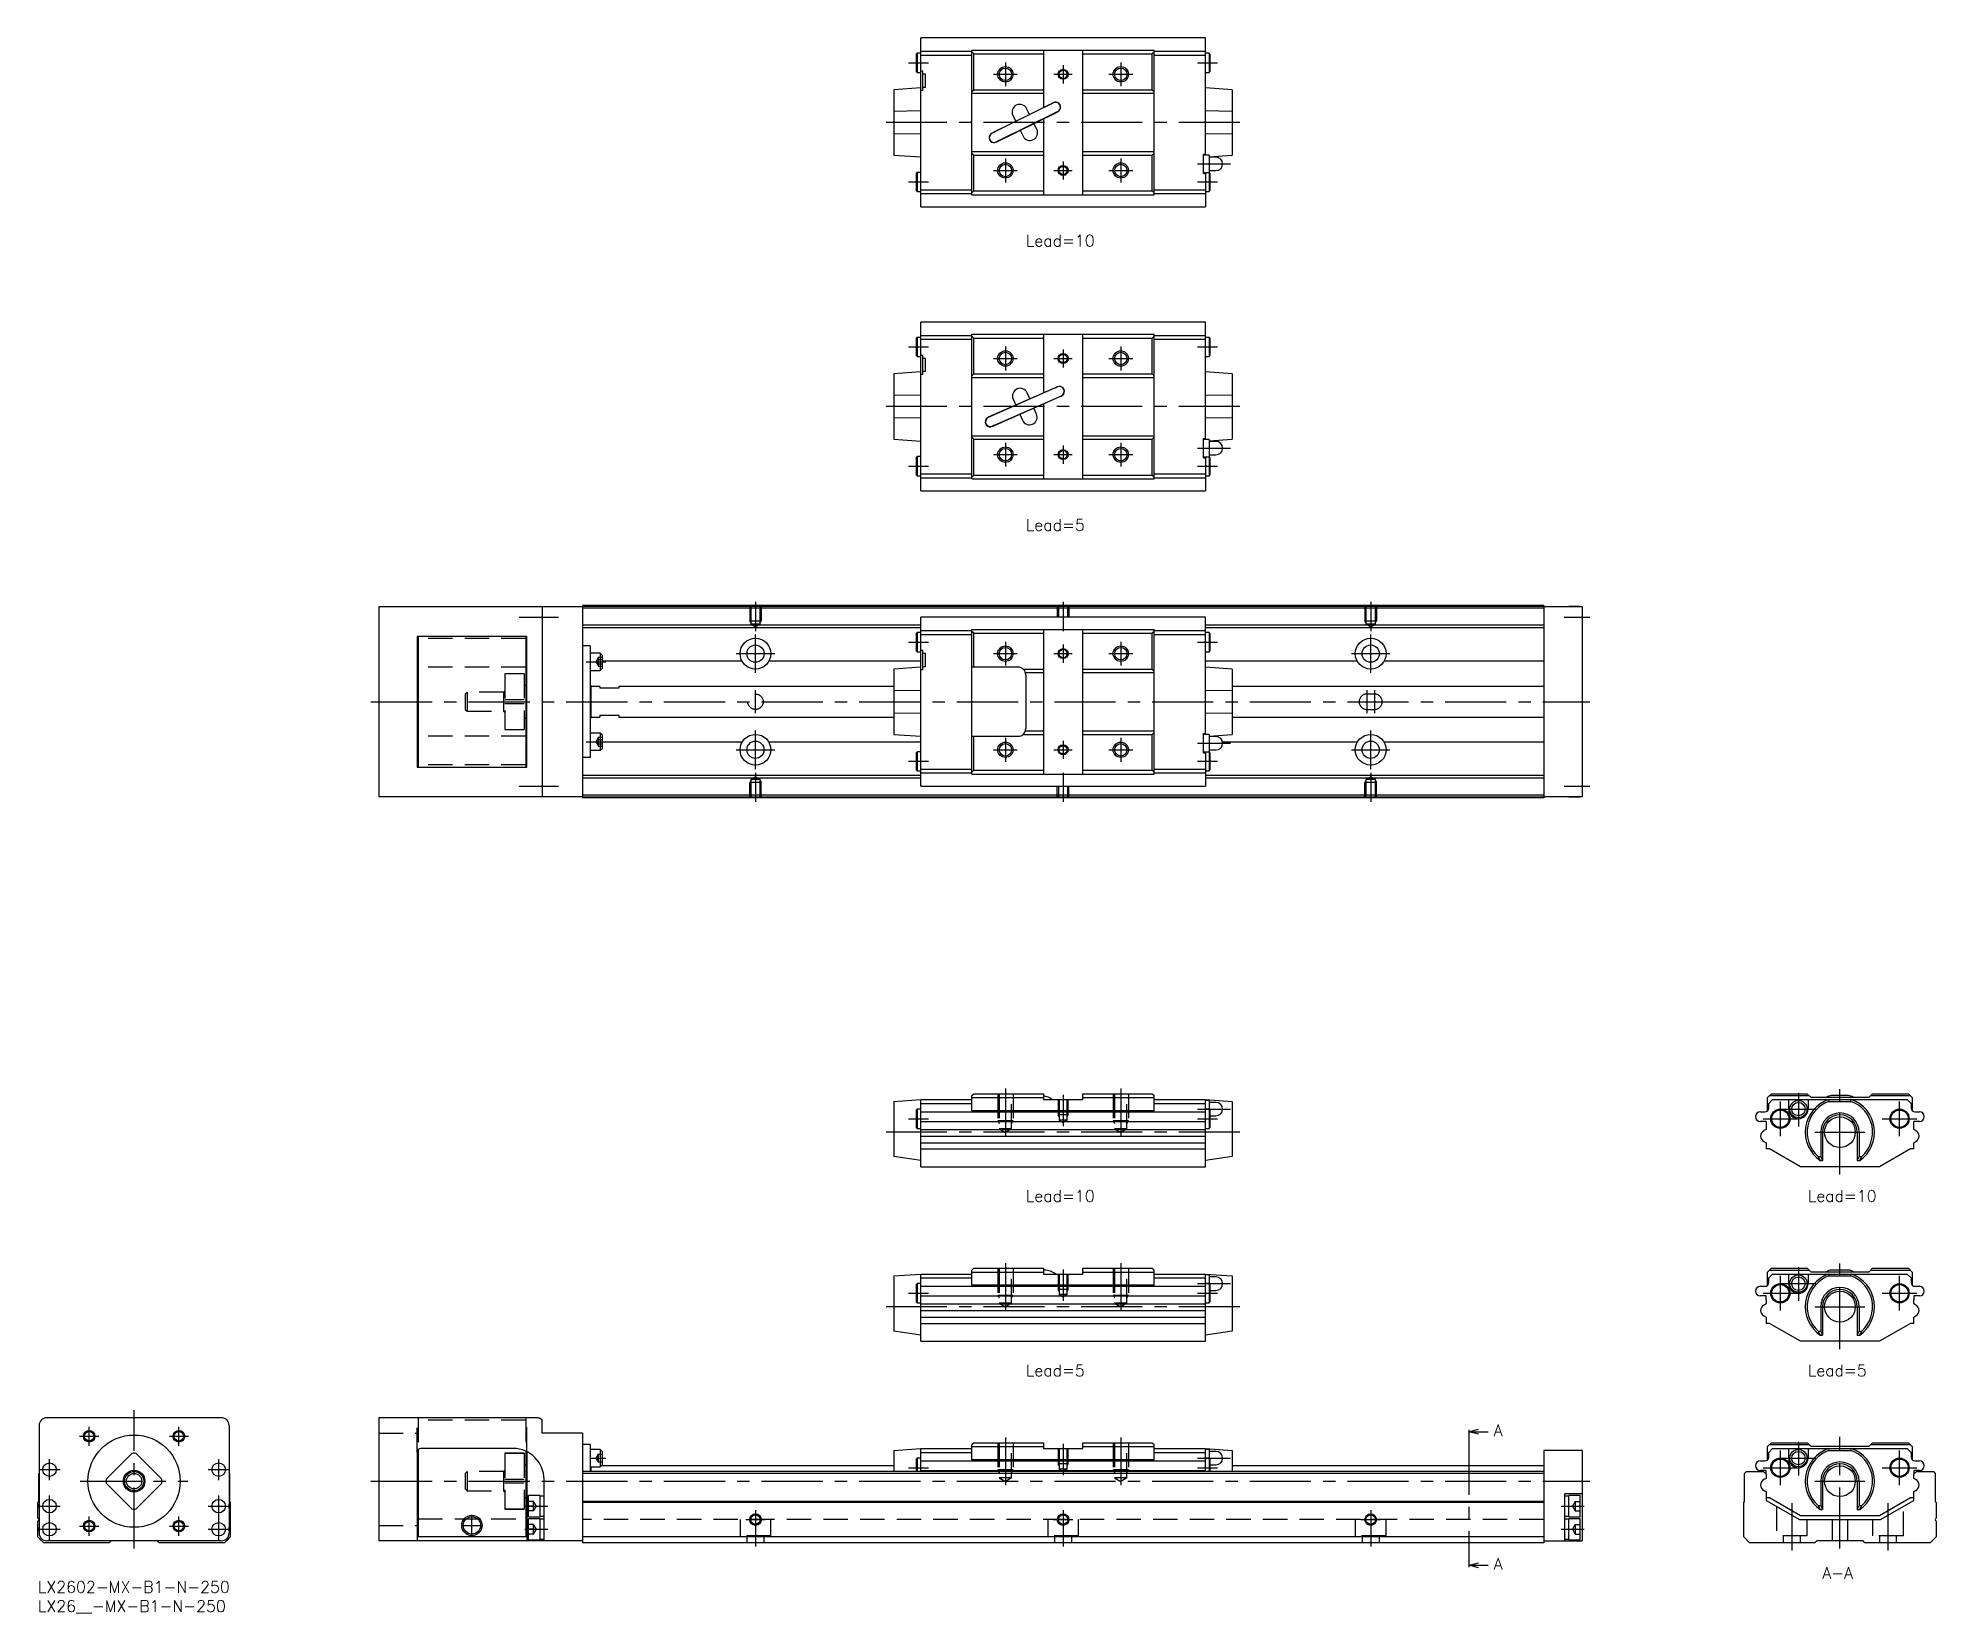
# Model space of a CAD drawing. Extents: x 0 to 494, y -8 to 401.
import ezdxf

# ---------------------------------------------------------------- set-up
doc = ezdxf.new("R2010")
doc.units = 0
doc.header["$LTSCALE"] = 0.5
doc.linetypes.add('CENTER', pattern=[50.8, 31.75, -6.35, 6.35, -6.35])
doc.linetypes.add('DASHED', pattern=[19.05, 12.7, -6.35])
for name, color, linetype in [('MSM_CENTER', 1, 'CENTER'), ('MSM_CONTINUOUS', 7, 'CONTINUOUS'), ('MSM_DASHED', 4, 'DASHED'), ('MSM_NARROW', 5, 'CONTINUOUS'), ('MSM_PART_NUMBER', 7, 'CONTINUOUS')]:
    doc.layers.add(name, color=color, linetype=linetype)
doc.styles.get("Standard").update_dxf_attribs({"font": 'txt.shx', "height": 1, "bigfont": 'bigfont.shx'})

msp = doc.modelspace()

# ---------------------------------------------------------------- texts
at = {"layer": 'MSM_PART_NUMBER'}
for s, p in [('Lead=10', (256.95, 347.06)), ('Lead=5', (256.95, 273.16)), ('Lead=10', (256.95, 98.67)), ('Lead=10', (460.31, 98.67)), ('Lead=5', (256.95, 53.29)), ('Lead=5', (460.31, 53.29)), ('A', (378.58, 37.73)), ('A', (378.58, 3)), ('A-A', (464.09, 0.62))]:
    msp.add_text(s, height=3, dxfattribs=at).set_placement(p)

# ---------------------------------------------------------------- blocks, each defined once
blk = doc.blocks.new('*U2')
at = {"layer": 'MSM_PART_NUMBER'}
blk.add_text('LX2602-MX-B1-N-250', height=3, dxfattribs=at).set_placement((0, -3))
blk = doc.blocks.new('*U3')
at = {"layer": 'MSM_PART_NUMBER'}
blk.add_text('LX26__-MX-B1-N-250', height=3, dxfattribs=at).set_placement((0, -8))

# ---------------------------------------------------------------- linework, layer by layer
at = {"layer": 'MSM_CENTER'}
for p, q in [((251.61, 394.94), (251.61, 388.74)), ((281.61, 394.94), (281.61, 388.74)), ((226.41, 394.84), (231.61, 394.84)), ((248.51, 391.84), (254.71, 391.84)), ((264.24, 391.84), (268.97, 391.84)), ((266.61, 394.2), (266.61, 389.47)), ((278.51, 391.84), (284.71, 391.84)), ((301.61, 394.84), (306.81, 394.84)), ((312.61, 379.34), (220.61, 379.34)), ((248.51, 366.84), (254.71, 366.84)), ((251.61, 369.94), (251.61, 363.74)), ((264.24, 366.84), (268.97, 366.84)), ((266.61, 369.2), (266.61, 364.47)), ((278.51, 366.84), (284.71, 366.84)), ((281.61, 369.94), (281.61, 363.74)), ((301.61, 368.54), (310.11, 368.54)), ((226.41, 363.84), (231.61, 363.84)), ((301.61, 363.84), (306.81, 363.84)), ((226.41, 320.94), (231.61, 320.94)), ((251.61, 321.04), (251.61, 314.84)), ((281.61, 321.04), (281.61, 314.84)), ((301.61, 320.94), (306.81, 320.94)), ((248.51, 317.94), (254.71, 317.94)), ((264.24, 317.94), (268.97, 317.94)), ((266.61, 320.3), (266.61, 315.57)), ((278.51, 317.94), (284.71, 317.94)), ((312.61, 305.44), (220.61, 305.44)), ((248.51, 292.94), (254.71, 292.94)), ((251.61, 296.04), (251.61, 289.84)), ((264.24, 292.94), (268.97, 292.94)), ((266.61, 295.3), (266.61, 290.57)), ((278.51, 292.94), (284.71, 292.94)), ((281.61, 296.04), (281.61, 289.84)), ((301.61, 294.64), (310.11, 294.64)), ((226.41, 289.94), (231.61, 289.94)), ((301.61, 289.94), (306.81, 289.94)), ((186.61, 254.69), (186.61, 247.06)), ((266.61, 254.69), (266.61, 247.06)), ((346.61, 254.69), (346.61, 247.06)), ((125.11, 250.69), (135.41, 250.69)), ((396.91, 250.69), (403.61, 250.69)), ((186.61, 236.19), (186.61, 246.19)), ((226.41, 244.19), (231.61, 244.19)), ((251.61, 244.29), (251.61, 238.09)), ((266.61, 243.55), (266.61, 238.82)), ((281.61, 244.29), (281.61, 238.09)), ((301.61, 244.19), (306.81, 244.19)), ((346.61, 236.19), (346.61, 246.19)), ((142.61, 239.08), (147.71, 239.08)), ((181.61, 241.19), (191.61, 241.19)), ((248.51, 241.19), (254.71, 241.19)), ((264.24, 241.19), (268.97, 241.19)), ((278.51, 241.19), (284.71, 241.19)), ((341.61, 241.19), (351.61, 241.19)), ((86.61, 228.69), (403.61, 228.69)), ((186.61, 225.69), (186.61, 231.69)), ((345.61, 231.69), (345.61, 225.69)), ((347.61, 231.69), (347.61, 225.69)), ((142.61, 218.3), (147.71, 218.3)), ((186.61, 211.19), (186.61, 221.19)), ((251.61, 219.29), (251.61, 213.09)), ((266.61, 218.55), (266.61, 213.82)), ((281.61, 219.29), (281.61, 213.09)), ((301.61, 217.89), (310.11, 217.89)), ((346.61, 211.19), (346.61, 221.19)), ((181.61, 216.19), (191.61, 216.19)), ((226.41, 213.19), (231.61, 213.19)), ((248.51, 216.19), (254.71, 216.19)), ((264.24, 216.19), (268.97, 216.19)), ((278.51, 216.19), (284.71, 216.19)), ((301.61, 213.19), (306.81, 213.19)), ((341.61, 216.19), (351.61, 216.19)), ((186.61, 210.2), (186.61, 202.69)), ((266.61, 210.2), (266.61, 202.69)), ((346.61, 210.2), (346.61, 202.69)), ((125.11, 206.69), (135.41, 206.69)), ((396.91, 206.69), (403.61, 206.69)), ((251.61, 128.1), (251.61, 115.71)), ((266.61, 126.45), (266.61, 118.29)), ((281.61, 128.1), (281.61, 115.71)), ((453.15, 115.75), (453.15, 124.75)), ((457.85, 127), (457.85, 118.25)), ((468.65, 105.75), (468.65, 128.05)), ((484.15, 115.75), (484.15, 124.75)), ((226.41, 120.25), (231.61, 120.25)), ((301.61, 122.75), (310.11, 122.75)), ((301.61, 120.25), (306.81, 120.25)), ((448.65, 120.25), (457.65, 120.25)), ((453.35, 122.75), (462.35, 122.75)), ((479.65, 120.25), (488.65, 120.25)), ((312.61, 116.75), (220.61, 116.75)), ((462.15, 116.75), (475.15, 116.75)), ((251.61, 82.72), (251.61, 70.34)), ((266.61, 81.07), (266.61, 72.91)), ((281.61, 82.72), (281.61, 70.34)), ((453.15, 70.37), (453.15, 79.37)), ((457.85, 81.62), (457.85, 72.87)), ((468.65, 60.37), (468.65, 82.67)), ((484.15, 70.37), (484.15, 79.37)), ((226.41, 74.87), (231.61, 74.87)), ((301.61, 77.37), (310.11, 77.37)), ((301.61, 74.87), (306.81, 74.87)), ((448.65, 74.87), (457.65, 74.87)), ((453.35, 77.37), (462.35, 77.37)), ((479.65, 74.87), (488.65, 74.87)), ((312.61, 71.37), (220.61, 71.37)), ((462.15, 71.37), (475.15, 71.37)), ((25, 8.5), (25, 44.5)), ((13.33, 35.17), (13.33, 40.17)), ((36.67, 35.17), (36.67, 40.17)), ((10.83, 37.67), (15.83, 37.67)), ((34.17, 37.67), (39.17, 37.67)), ((251.61, 37.35), (251.61, 24.96)), ((266.61, 35.7), (266.61, 27.54)), ((281.61, 37.35), (281.61, 24.96)), ((372.17, 38.36), (372.17, 4.63)), ((457.85, 36.25), (457.85, 27.5)), ((468.65, 8.5), (468.65, 37.5)), ((3, 26.25), (3, 31.75)), ((47, 26.25), (47, 31.75)), ((143.61, 32), (147.71, 32)), ((301.61, 32), (310.11, 32)), ((453.15, 25), (453.15, 34)), ((453.35, 32), (462.35, 32)), ((484.15, 25), (484.15, 34)), ((0.25, 29), (5.75, 29)), ((11, 26), (39, 26)), ((44.25, 29), (49.75, 29)), ((86.61, 26), (403.61, 26)), ((226.41, 29.5), (231.61, 29.5)), ((301.61, 29.5), (306.81, 29.5)), ((448.65, 29.5), (457.65, 29.5)), ((462.15, 26), (475.15, 26)), ((479.65, 29.5), (488.65, 29.5)), ((3, 10.75), (3, 22.25)), ((47, 10.75), (47, 22.25)), ((456.15, 20.29), (456.15, 8)), ((481.15, 20.29), (481.15, 8)), ((0.25, 19.5), (5.75, 19.5)), ((13.33, 11.83), (13.33, 16.83)), ((36.67, 11.83), (36.67, 16.83)), ((44.25, 19.5), (49.75, 19.5)), ((112.86, 11.72), (112.86, 17.28)), ((126.61, 19.5), (132.61, 19.5)), ((184.07, 16), (189.14, 16)), ((186.61, 18.5), (186.61, 9)), ((264.07, 16), (269.14, 16)), ((266.61, 18.5), (266.61, 9)), ((344.03, 16), (349.18, 16)), ((346.61, 18.5), (346.61, 9)), ((396.11, 19.5), (402.11, 19.5)), ((0.25, 13.5), (5.75, 13.5)), ((10.83, 14.33), (15.83, 14.33)), ((34.17, 14.33), (39.17, 14.33)), ((44.25, 13.5), (49.75, 13.5)), ((110.07, 14.5), (115.64, 14.5)), ((126.61, 13.5), (132.61, 13.5)), ((396.11, 13.5), (402.11, 13.5))]:
    msp.add_line(p, q, dxfattribs=at)
at = {"layer": 'MSM_CONTINUOUS'}
for p, q in [((303.61, 401.29), (229.61, 401.29)), ((229.61, 357.39), (229.61, 401.29)), ((303.61, 370.79), (303.61, 401.29)), ((228.66, 397.34), (228.41, 397.09)), ((228.41, 397.09), (228.41, 392.59)), ((229.61, 397.34), (228.66, 397.34)), ((228.66, 397.34), (228.66, 392.34)), ((229.61, 397.84), (242.91, 397.84)), ((229.61, 396.84), (242.91, 396.84)), ((242.91, 360.54), (242.91, 398.14)), ((242.91, 398.14), (290.31, 398.14)), ((243.41, 397.14), (242.91, 397.64)), ((243.41, 387.84), (243.41, 397.14)), ((243.41, 397.14), (261.51, 397.14)), ((261.51, 398.14), (261.51, 383.18)), ((271.71, 360.54), (271.71, 398.14)), ((271.71, 397.14), (289.81, 397.14)), ((290.31, 397.64), (289.81, 397.14)), ((289.81, 387.84), (289.81, 397.14)), ((290.31, 360.54), (290.31, 398.14)), ((290.31, 397.84), (303.61, 397.84)), ((290.31, 396.84), (303.61, 396.84)), ((304.56, 397.34), (303.61, 397.34)), ((304.56, 397.34), (304.56, 392.34)), ((304.81, 397.09), (304.56, 397.34)), ((304.81, 397.09), (304.81, 392.59)), ((228.41, 392.59), (228.66, 392.34)), ((228.66, 392.34), (229.61, 392.34)), ((230.11, 392.64), (229.61, 392.64)), ((230.11, 387.64), (230.11, 392.64)), ((230.81, 391.84), (230.11, 391.84)), ((230.81, 388.44), (230.81, 391.84)), ((303.61, 392.34), (304.56, 392.34)), ((304.56, 392.34), (304.81, 392.59)), ((229.61, 388.34), (222.61, 387.84)), ((222.61, 387.84), (222.61, 370.84)), ((230.11, 387.64), (229.61, 387.64)), ((230.81, 388.44), (230.11, 388.44)), ((242.91, 387.34), (243.41, 387.84)), ((242.91, 386.94), (261.51, 386.94)), ((243.41, 387.84), (261.51, 387.84)), ((271.71, 387.84), (289.81, 387.84)), ((271.71, 386.94), (290.31, 386.94)), ((289.81, 387.84), (290.31, 387.34)), ((310.61, 387.84), (303.61, 388.34)), ((310.61, 387.84), (310.61, 370.84)), ((229.61, 382.3), (222.61, 382.21)), ((264.08, 384.46), (248.08, 376.56)), ((263.37, 384.05), (248.84, 376.87)), ((249.23, 374.22), (265.23, 382.12)), ((249.94, 374.63), (264.48, 381.81)), ((253.53, 381.14), (254.29, 379.62)), ((257.87, 381.39), (257.12, 382.92)), ((261.51, 380.28), (261.51, 360.54)), ((263.37, 384.05), (263.7, 384.18)), ((264.1, 384.41), (263.79, 384.26)), ((264.78, 382), (264.48, 381.81)), ((264.89, 382.01), (265.21, 382.17)), ((310.61, 382.21), (303.61, 382.3)), ((222.61, 376.47), (229.61, 376.38)), ((248.42, 376.67), (248.1, 376.51)), ((248.53, 376.68), (248.84, 376.87)), ((255.44, 377.29), (256.19, 375.76)), ((259.78, 377.54), (259.02, 379.06)), ((303.61, 376.38), (310.61, 376.47)), ((222.61, 370.84), (229.61, 370.34)), ((242.91, 371.74), (261.51, 371.74)), ((243.41, 370.84), (242.91, 371.34)), ((243.41, 370.84), (261.51, 370.84)), ((243.41, 361.54), (243.41, 370.84)), ((249.21, 374.27), (249.52, 374.42)), ((249.61, 374.5), (249.94, 374.63)), ((271.71, 371.74), (290.31, 371.74)), ((271.71, 370.84), (289.81, 370.84)), ((290.31, 371.34), (289.81, 370.84)), ((289.81, 361.54), (289.81, 370.84)), ((303.11, 371.04), (303.61, 371.04)), ((303.11, 366.04), (303.11, 371.04)), ((304.61, 370.79), (303.11, 370.79)), ((304.61, 370.41), (310.61, 370.84)), ((304.61, 370.79), (304.61, 366.29)), ((306.36, 370.29), (304.61, 370.29)), ((228.66, 366.34), (228.41, 366.09)), ((228.41, 366.09), (228.41, 361.59)), ((228.66, 366.34), (228.66, 361.34)), ((229.61, 366.34), (228.66, 366.34)), ((303.11, 366.29), (304.61, 366.29)), ((303.11, 366.04), (303.61, 366.04)), ((303.61, 366.29), (303.61, 357.39)), ((304.56, 366.29), (304.56, 361.34)), ((304.61, 366.79), (306.36, 366.79)), ((304.81, 366.09), (304.61, 366.29)), ((304.81, 366.09), (304.81, 361.59)), ((228.41, 361.59), (228.66, 361.34)), ((228.66, 361.34), (229.61, 361.34)), ((229.61, 361.84), (242.91, 361.84)), ((229.61, 360.84), (242.91, 360.84)), ((242.91, 361.04), (243.41, 361.54)), ((242.91, 360.54), (290.31, 360.54)), ((243.41, 361.54), (261.51, 361.54)), ((271.71, 361.54), (289.81, 361.54)), ((289.81, 361.54), (290.31, 361.04)), ((290.31, 361.84), (303.61, 361.84)), ((290.31, 360.84), (303.61, 360.84)), ((303.61, 361.34), (304.56, 361.34)), ((304.56, 361.34), (304.81, 361.59)), ((229.61, 357.39), (303.61, 357.39)), ((303.61, 327.39), (229.61, 327.39)), ((229.61, 283.49), (229.61, 327.39)), ((303.61, 296.89), (303.61, 327.39)), ((228.66, 323.44), (228.41, 323.19)), ((228.41, 323.19), (228.41, 318.69)), ((229.61, 323.44), (228.66, 323.44)), ((228.66, 323.44), (228.66, 318.44)), ((229.61, 323.94), (242.91, 323.94)), ((229.61, 322.94), (242.91, 322.94)), ((242.91, 286.64), (242.91, 324.24)), ((242.91, 324.24), (290.31, 324.24)), ((243.41, 323.24), (242.91, 323.74)), ((243.41, 313.94), (243.41, 323.24)), ((243.41, 323.24), (261.51, 323.24)), ((261.51, 324.24), (261.51, 308.99)), ((271.71, 286.64), (271.71, 324.24)), ((271.71, 323.24), (289.81, 323.24)), ((290.31, 323.74), (289.81, 323.24)), ((289.81, 313.94), (289.81, 323.24)), ((290.31, 286.64), (290.31, 324.24)), ((290.31, 323.94), (303.61, 323.94)), ((290.31, 322.94), (303.61, 322.94)), ((304.56, 323.44), (303.61, 323.44)), ((304.56, 323.44), (304.56, 318.44)), ((304.81, 323.19), (304.56, 323.44)), ((304.81, 323.19), (304.81, 318.69)), ((228.41, 318.69), (228.66, 318.44)), ((228.66, 318.44), (229.61, 318.44)), ((230.11, 318.74), (229.61, 318.74)), ((230.11, 313.74), (230.11, 318.74)), ((230.81, 317.94), (230.11, 317.94)), ((230.81, 314.54), (230.81, 317.94)), ((303.61, 318.44), (304.56, 318.44)), ((304.56, 318.44), (304.81, 318.69)), ((229.61, 314.44), (222.61, 313.94)), ((222.61, 313.94), (222.61, 296.94)), ((230.11, 313.74), (229.61, 313.74)), ((230.81, 314.54), (230.11, 314.54)), ((242.91, 313.44), (243.41, 313.94)), ((242.91, 313.04), (261.51, 313.04)), ((243.41, 313.94), (261.51, 313.94)), ((271.71, 313.94), (289.81, 313.94)), ((271.71, 313.04), (290.31, 313.04)), ((289.81, 313.94), (290.31, 313.44)), ((310.61, 313.94), (303.61, 314.44)), ((310.61, 313.94), (310.61, 296.94)), ((229.61, 308.4), (222.61, 308.31)), ((265.13, 310.58), (247.13, 302.68)), ((264.4, 310.21), (247.9, 302.96)), ((248.18, 300.3), (266.18, 308.2)), ((248.91, 300.67), (265.41, 307.92)), ((253.62, 307.38), (254.3, 305.83)), ((257.96, 307.43), (257.28, 308.99)), ((261.51, 306.15), (261.51, 286.64)), ((265.15, 310.53), (264.83, 310.39)), ((265.83, 308.1), (266.16, 308.25)), ((310.61, 308.31), (303.61, 308.4)), ((222.61, 302.57), (229.61, 302.48)), ((247.48, 302.78), (247.15, 302.63)), ((255.35, 303.45), (256.03, 301.89)), ((259.69, 303.5), (259.01, 305.05)), ((303.61, 302.48), (310.61, 302.57)), ((222.61, 296.94), (229.61, 296.44)), ((242.91, 297.84), (261.51, 297.84)), ((243.41, 296.94), (242.91, 297.44)), ((243.41, 296.94), (261.51, 296.94)), ((243.41, 287.64), (243.41, 296.94)), ((248.16, 300.35), (248.48, 300.49)), ((271.71, 297.84), (290.31, 297.84)), ((271.71, 296.94), (289.81, 296.94)), ((290.31, 297.44), (289.81, 296.94)), ((289.81, 287.64), (289.81, 296.94)), ((303.11, 297.14), (303.61, 297.14)), ((303.11, 292.14), (303.11, 297.14)), ((304.61, 296.89), (303.11, 296.89)), ((304.61, 296.51), (310.61, 296.94)), ((304.61, 296.89), (304.61, 292.39)), ((306.36, 296.39), (304.61, 296.39)), ((228.66, 292.44), (228.41, 292.19)), ((228.41, 292.19), (228.41, 287.69)), ((228.66, 292.44), (228.66, 287.44)), ((229.61, 292.44), (228.66, 292.44)), ((303.11, 292.39), (304.61, 292.39)), ((303.11, 292.14), (303.61, 292.14)), ((303.61, 292.39), (303.61, 283.49)), ((304.56, 292.39), (304.56, 287.44)), ((304.61, 292.89), (306.36, 292.89)), ((304.81, 292.19), (304.61, 292.39)), ((304.81, 292.19), (304.81, 287.69)), ((228.41, 287.69), (228.66, 287.44)), ((228.66, 287.44), (229.61, 287.44)), ((229.61, 287.94), (242.91, 287.94)), ((229.61, 286.94), (242.91, 286.94)), ((242.91, 287.14), (243.41, 287.64)), ((242.91, 286.64), (290.31, 286.64)), ((243.41, 287.64), (261.51, 287.64)), ((271.71, 287.64), (289.81, 287.64)), ((289.81, 287.64), (290.31, 287.14)), ((290.31, 287.94), (303.61, 287.94)), ((290.31, 286.94), (303.61, 286.94)), ((303.61, 287.44), (304.56, 287.44)), ((304.56, 287.44), (304.81, 287.69)), ((229.61, 283.49), (303.61, 283.49)), ((88.61, 253.39), (88.61, 203.99)), ((141.61, 253.39), (88.61, 253.39)), ((131.11, 253.39), (131.11, 203.99)), ((391.61, 253.69), (141.61, 253.69)), ((141.61, 253.69), (141.61, 203.69)), ((391.61, 253.49), (141.61, 253.49)), ((391.61, 252.99), (141.61, 252.99)), ((391.61, 253.69), (391.61, 203.69)), ((401.61, 253.39), (391.61, 253.39)), ((398.11, 253.39), (398.11, 253.44)), ((401.11, 253.44), (398.11, 253.44)), ((401.11, 253.39), (401.11, 253.44)), ((401.61, 253.39), (401.61, 203.99)), ((229.61, 248.59), (141.61, 248.59)), ((229.61, 247.89), (141.61, 247.89)), ((303.61, 250.64), (229.61, 250.64)), ((229.61, 206.74), (229.61, 250.64)), ((229.61, 247.19), (242.91, 247.19)), ((242.91, 247.49), (290.31, 247.49)), ((242.91, 209.89), (242.91, 247.49)), ((243.41, 246.49), (242.91, 246.99)), ((261.51, 247.49), (261.51, 209.89)), ((271.71, 209.89), (271.71, 247.49)), ((290.31, 246.99), (289.81, 246.49)), ((290.31, 209.89), (290.31, 247.49)), ((290.31, 247.19), (303.61, 247.19)), ((303.61, 220.14), (303.61, 250.64)), ((391.61, 248.59), (303.61, 248.59)), ((391.61, 247.89), (303.61, 247.89)), ((98.61, 245.69), (98.61, 211.69)), ((127.11, 245.69), (98.61, 245.69)), ((98.61, 245.09), (98.86, 245.09)), ((98.86, 245.69), (98.86, 211.69)), ((126.86, 245.69), (126.86, 211.69)), ((126.86, 245.09), (127.11, 245.09)), ((127.11, 211.69), (127.11, 245.69)), ((143.61, 243.19), (141.61, 243.19)), ((143.61, 243.19), (143.61, 214.19)), ((228.66, 246.69), (228.41, 246.44)), ((228.41, 246.44), (228.41, 241.94)), ((228.41, 241.94), (228.66, 241.69)), ((229.61, 246.69), (228.66, 246.69)), ((228.66, 246.69), (228.66, 241.69)), ((229.61, 246.19), (242.91, 246.19)), ((230.11, 241.99), (229.61, 241.99)), ((230.11, 236.99), (230.11, 241.99)), ((243.41, 246.49), (261.51, 246.49)), ((243.41, 237.69), (243.41, 246.49)), ((271.71, 246.49), (289.81, 246.49)), ((289.81, 237.19), (289.81, 246.49)), ((290.31, 246.19), (303.61, 246.19)), ((304.56, 246.69), (303.61, 246.69)), ((304.56, 246.69), (304.56, 241.69)), ((304.81, 246.44), (304.56, 246.69)), ((304.56, 241.69), (304.81, 241.94)), ((304.81, 246.44), (304.81, 241.94)), ((98.86, 237.69), (98.61, 237.69)), ((127.11, 237.69), (126.86, 237.69)), ((146.21, 241.33), (143.61, 241.33)), ((146.21, 241.33), (146.21, 236.83)), ((146.71, 240.83), (146.21, 241.33)), ((146.21, 236.83), (146.71, 237.33)), ((146.71, 240.83), (146.71, 237.33)), ((183.12, 239.23), (146.71, 239.23)), ((229.61, 239.23), (190.09, 239.23)), ((229.61, 237.69), (222.61, 237.19)), ((222.61, 237.19), (222.61, 220.19)), ((228.66, 241.69), (229.61, 241.69)), ((230.11, 236.99), (229.61, 236.99)), ((230.81, 241.19), (230.11, 241.19)), ((230.81, 237.79), (230.11, 237.79)), ((230.81, 237.79), (230.81, 241.19)), ((254.91, 237.69), (242.91, 237.69)), ((256.23, 237.19), (261.51, 237.19)), ((271.71, 237.19), (289.81, 237.19)), ((289.81, 237.19), (290.31, 236.69)), ((303.61, 241.69), (304.56, 241.69)), ((343.12, 239.23), (303.61, 239.23)), ((310.61, 237.19), (303.61, 237.69)), ((310.61, 237.19), (310.61, 220.19)), ((391.61, 239.23), (350.09, 239.23)), ((127.11, 232.94), (126.86, 232.94)), ((143.61, 236.83), (146.21, 236.83)), ((143.81, 232.94), (143.61, 232.94)), ((143.81, 232.94), (143.81, 224.44)), ((146.11, 232.69), (143.81, 232.69)), ((146.11, 232.69), (146.11, 232.19)), ((151.11, 232.19), (146.11, 232.19)), ((151.11, 232.69), (151.11, 232.19)), ((222.61, 232.69), (151.11, 232.69)), ((256.81, 236.29), (261.51, 236.29)), ((256.91, 235.69), (256.91, 221.69)), ((271.71, 236.29), (290.31, 236.29)), ((391.61, 232.69), (310.61, 232.69)), ((229.61, 231.65), (222.61, 231.56)), ((310.61, 231.56), (303.61, 231.65)), ((126.86, 224.44), (127.11, 224.44)), ((143.61, 224.44), (143.81, 224.44)), ((143.81, 224.69), (146.11, 224.69)), ((146.11, 225.19), (151.11, 225.19)), ((146.11, 225.19), (146.11, 224.69)), ((151.11, 225.19), (151.11, 224.69)), ((151.11, 224.69), (222.61, 224.69)), ((222.61, 225.82), (229.61, 225.73)), ((303.61, 225.73), (310.61, 225.82)), ((310.61, 224.69), (391.61, 224.69)), ((98.86, 219.69), (98.61, 219.69)), ((127.11, 219.69), (126.86, 219.69)), ((146.21, 220.55), (143.61, 220.55)), ((146.21, 220.55), (146.21, 216.05)), ((146.71, 220.05), (146.21, 220.55)), ((146.71, 220.05), (146.71, 216.55)), ((183.12, 218.15), (146.71, 218.15)), ((229.61, 218.15), (190.09, 218.15)), ((222.61, 220.19), (229.61, 219.69)), ((242.91, 219.69), (254.91, 219.69)), ((243.41, 210.89), (243.41, 219.69)), ((256.23, 220.19), (261.51, 220.19)), ((256.81, 221.09), (261.51, 221.09)), ((271.71, 221.09), (290.31, 221.09)), ((271.71, 220.19), (289.81, 220.19)), ((290.31, 220.69), (289.81, 220.19)), ((289.81, 210.89), (289.81, 220.19)), ((303.11, 220.39), (303.61, 220.39)), ((303.11, 215.39), (303.11, 220.39)), ((304.61, 220.14), (303.11, 220.14)), ((304.61, 219.76), (310.61, 220.19)), ((304.61, 220.14), (304.61, 215.64)), ((306.36, 219.64), (304.61, 219.64)), ((343.12, 218.15), (308.09, 218.15)), ((391.61, 218.15), (350.09, 218.15)), ((98.61, 212.29), (98.86, 212.29)), ((126.86, 212.29), (127.11, 212.29)), ((143.61, 214.19), (141.61, 214.19)), ((143.61, 216.05), (146.21, 216.05)), ((146.21, 216.05), (146.71, 216.55)), ((228.66, 215.69), (228.41, 215.44)), ((228.41, 215.44), (228.41, 210.94)), ((228.66, 215.69), (228.66, 210.69)), ((229.61, 215.69), (228.66, 215.69)), ((303.11, 215.64), (304.61, 215.64)), ((303.11, 215.39), (303.61, 215.39)), ((303.61, 215.64), (303.61, 206.74)), ((304.56, 215.64), (304.56, 210.69)), ((304.61, 216.14), (306.36, 216.14)), ((304.81, 215.44), (304.61, 215.64)), ((304.81, 215.44), (304.81, 210.94)), ((98.61, 211.69), (127.11, 211.69)), ((229.61, 209.49), (141.61, 209.49)), ((229.61, 208.79), (141.61, 208.79)), ((228.41, 210.94), (228.66, 210.69)), ((228.66, 210.69), (229.61, 210.69)), ((229.61, 211.19), (242.91, 211.19)), ((229.61, 210.19), (242.91, 210.19)), ((242.91, 210.39), (243.41, 210.89)), ((242.91, 209.89), (290.31, 209.89)), ((243.41, 210.89), (261.51, 210.89)), ((271.71, 210.89), (289.81, 210.89)), ((289.81, 210.89), (290.31, 210.39)), ((290.31, 211.19), (303.61, 211.19)), ((290.31, 210.19), (303.61, 210.19)), ((303.61, 210.69), (304.56, 210.69)), ((391.61, 209.49), (303.61, 209.49)), ((391.61, 208.79), (303.61, 208.79)), ((304.56, 210.69), (304.81, 210.94)), ((141.61, 203.99), (88.61, 203.99)), ((391.61, 204.39), (141.61, 204.39)), ((391.61, 203.89), (141.61, 203.89)), ((391.61, 203.69), (141.61, 203.69)), ((229.61, 206.74), (303.61, 206.74)), ((401.61, 203.99), (391.61, 203.99)), ((398.11, 203.94), (401.11, 203.94)), ((401.11, 203.94), (401.11, 203.99)), ((222.61, 124.75), (229.61, 125.25)), ((222.61, 124.75), (222.61, 110.43)), ((229.61, 125.25), (242.91, 125.25)), ((229.61, 107.75), (229.61, 125.25)), ((229.61, 124.25), (242.91, 124.25)), ((242.91, 126.25), (243.41, 126.75)), ((242.91, 122.33), (242.91, 126.25)), ((242.91, 125.75), (261.51, 125.75)), ((243.41, 126.75), (261.51, 126.75)), ((261.51, 126.75), (261.51, 125.25)), ((261.51, 125.25), (271.71, 125.25)), ((271.71, 125.25), (271.71, 126.75)), ((271.71, 126.75), (289.81, 126.75)), ((271.71, 125.75), (290.31, 125.75)), ((289.81, 126.75), (290.31, 126.25)), ((290.31, 122.33), (290.31, 126.25)), ((290.31, 125.25), (303.61, 125.25)), ((290.31, 124.25), (303.61, 124.25)), ((303.61, 125.25), (310.61, 124.75)), ((303.61, 107.75), (303.61, 125.25)), ((304.61, 125), (303.61, 125)), ((304.61, 125), (304.61, 122.7)), ((306.36, 124.5), (304.61, 124.5)), ((310.61, 124.75), (310.61, 110.43)), ((450.84, 126.75), (449.84, 125.75)), ((449.84, 122.33), (449.84, 125.75)), ((450.15, 124.25), (451.15, 125.25)), ((450.15, 123.05), (450.15, 124.25)), ((450.34, 126.25), (460.65, 126.25)), ((450.84, 126.75), (460.15, 126.75)), ((451.15, 125.25), (486.15, 125.25)), ((455.35, 122.75), (455.35, 125.25)), ((461.05, 125.85), (460.15, 126.75)), ((460.35, 125.25), (460.35, 122.75)), ((461.05, 125.85), (476.25, 125.85)), ((465.69, 125.25), (465.77, 124.75)), ((465.77, 124.75), (471.52, 124.75)), ((466.4, 126.25), (466.33, 126.24)), ((470.89, 126.25), (466.4, 126.25)), ((471.52, 124.75), (471.6, 125.25)), ((477.15, 126.75), (476.25, 125.85)), ((476.65, 126.25), (486.94, 126.25)), ((477.15, 126.75), (486.44, 126.75)), ((486.15, 125.25), (487.15, 124.25)), ((487.44, 125.75), (486.44, 126.75)), ((487.15, 124.25), (487.15, 123.05)), ((487.44, 125.75), (487.44, 122.33)), ((228.66, 122.75), (228.41, 122.5)), ((228.41, 122.5), (228.41, 118)), ((229.61, 122.75), (228.66, 122.75)), ((228.66, 122.75), (228.66, 117.75)), ((229.61, 122.05), (303.61, 122.05)), ((229.61, 119.55), (303.61, 119.55)), ((290.31, 122.33), (242.91, 122.33)), ((304.56, 122.75), (303.61, 122.75)), ((304.81, 122.5), (304.56, 122.75)), ((304.56, 122.75), (304.56, 117.75)), ((304.81, 122.5), (304.81, 118)), ((304.81, 121), (306.36, 121)), ((447.95, 122.05), (449.15, 122.05)), ((449.45, 119.55), (447.95, 119.55)), ((449.45, 119.55), (449.45, 117.47)), ((489.35, 119.55), (487.85, 119.55)), ((487.85, 117.47), (487.85, 119.55)), ((488.15, 122.05), (489.35, 122.05)), ((228.41, 118), (228.66, 117.75)), ((228.66, 117.75), (229.61, 117.75)), ((229.61, 117.47), (303.61, 117.47)), ((229.61, 115.75), (303.61, 115.75)), ((229.61, 114.02), (303.61, 114.02)), ((303.61, 117.75), (304.56, 117.75)), ((304.56, 117.75), (304.81, 118)), ((449.45, 117.47), (448.89, 117.15)), ((448.89, 114.35), (449.45, 114.02)), ((449.45, 114.02), (449.45, 112.41)), ((463.65, 116.75), (463.65, 110.43)), ((464.15, 116.75), (464.15, 109.37)), ((473.15, 116.75), (473.15, 109.37)), ((473.65, 116.75), (473.65, 110.43)), ((488.41, 117.15), (487.85, 117.47)), ((487.85, 114.02), (488.41, 114.35)), ((487.85, 112.41), (487.85, 114.02)), ((229.61, 109.37), (222.61, 110.43)), ((229.61, 112.41), (303.61, 112.41)), ((310.61, 110.43), (303.61, 109.37)), ((450.3, 112.41), (449.45, 112.41)), ((458.37, 107.75), (450.3, 112.41)), ((462.96, 110.43), (463.65, 110.43)), ((463.49, 109.37), (464.15, 109.37)), ((463.65, 110.43), (464.15, 109.37)), ((473.15, 109.37), (473.65, 110.43)), ((473.15, 109.37), (473.8, 109.37)), ((473.65, 110.43), (474.33, 110.43)), ((487, 112.41), (478.92, 107.75)), ((487.85, 112.41), (487, 112.41)), ((229.61, 107.75), (303.61, 107.75)), ((478.92, 107.75), (458.37, 107.75)), ((222.61, 79.37), (229.61, 79.87)), ((222.61, 79.37), (222.61, 65.05)), ((229.61, 79.87), (242.91, 79.87)), ((229.61, 62.37), (229.61, 79.87)), ((242.91, 80.87), (243.41, 81.37)), ((242.91, 76.96), (242.91, 80.87)), ((242.91, 80.37), (261.51, 80.37)), ((243.41, 81.37), (261.51, 81.37)), ((261.51, 81.37), (261.51, 79.87)), ((261.76, 80.87), (261.51, 80.87)), ((261.51, 79.87), (271.71, 79.87)), ((271.71, 79.87), (271.71, 81.37)), ((271.71, 81.37), (289.81, 81.37)), ((271.71, 80.37), (290.31, 80.37)), ((289.81, 81.37), (290.31, 80.87)), ((290.31, 76.96), (290.31, 80.87)), ((290.31, 79.87), (303.61, 79.87)), ((303.61, 79.87), (310.61, 79.37)), ((303.61, 62.37), (303.61, 79.87)), ((304.61, 79.62), (303.61, 79.62)), ((304.61, 79.62), (304.61, 77.32)), ((306.36, 79.12), (304.61, 79.12)), ((310.61, 79.37), (310.61, 65.05)), ((450.84, 81.37), (449.84, 80.37)), ((449.84, 76.96), (449.84, 80.37)), ((450.15, 78.87), (451.15, 79.87)), ((450.34, 80.87), (460.65, 80.87)), ((450.84, 81.37), (460.15, 81.37)), ((451.15, 79.87), (486.15, 79.87)), ((455.35, 77.37), (455.35, 79.87)), ((461.05, 80.47), (460.15, 81.37)), ((460.35, 79.87), (460.35, 77.37)), ((461.05, 80.47), (476.25, 80.47)), ((465.69, 79.87), (465.77, 79.37)), ((465.77, 79.37), (471.52, 79.37)), ((466.4, 80.87), (466.33, 80.87)), ((470.89, 80.87), (466.4, 80.87)), ((471.52, 79.37), (471.6, 79.87)), ((477.15, 81.37), (476.25, 80.47)), ((476.65, 80.87), (486.94, 80.87)), ((477.15, 81.37), (486.44, 81.37)), ((486.15, 79.87), (487.15, 78.87)), ((487.44, 80.37), (486.44, 81.37)), ((487.44, 80.37), (487.44, 76.96)), ((228.66, 77.37), (228.41, 77.12)), ((228.41, 77.12), (228.41, 72.62)), ((229.61, 77.37), (228.66, 77.37)), ((228.66, 77.37), (228.66, 72.37)), ((229.61, 78.87), (242.91, 78.87)), ((229.61, 76.67), (303.61, 76.67)), ((229.61, 74.17), (303.61, 74.17)), ((290.31, 76.96), (242.91, 76.96)), ((290.31, 78.87), (303.61, 78.87)), ((304.56, 77.37), (303.61, 77.37)), ((304.81, 77.12), (304.56, 77.37)), ((304.56, 77.37), (304.56, 72.37)), ((304.81, 77.12), (304.81, 72.62)), ((304.81, 75.62), (306.36, 75.62)), ((447.95, 76.67), (449.15, 76.67)), ((449.45, 74.17), (447.95, 74.17)), ((449.45, 73.17), (449.45, 74.17)), ((450.15, 77.67), (450.15, 78.87)), ((487.15, 78.87), (487.15, 77.67)), ((489.35, 74.17), (487.85, 74.17)), ((487.85, 74.17), (487.85, 73.17)), ((488.15, 76.67), (489.35, 76.67)), ((228.41, 72.62), (228.66, 72.37)), ((228.66, 72.37), (229.61, 72.37)), ((229.61, 72.1), (303.61, 72.1)), ((229.61, 70.37), (303.61, 70.37)), ((303.61, 72.37), (304.56, 72.37)), ((304.56, 72.37), (304.81, 72.62)), ((449.45, 72.1), (448.89, 71.77)), ((449.45, 73.17), (449.45, 72.1)), ((463.65, 71.37), (463.65, 65.05)), ((464.15, 71.37), (464.15, 63.99)), ((473.15, 71.37), (473.15, 63.99)), ((473.65, 71.37), (473.65, 65.05)), ((487.85, 72.1), (487.85, 73.17)), ((488.41, 71.77), (487.85, 72.1)), ((229.61, 63.99), (222.61, 65.05)), ((229.61, 68.65), (303.61, 68.65)), ((229.61, 67.04), (303.61, 67.04)), ((310.61, 65.05), (303.61, 63.99)), ((448.89, 68.97), (449.45, 68.65)), ((449.45, 68.65), (449.45, 67.04)), ((450.3, 67.04), (449.45, 67.04)), ((458.37, 62.37), (450.3, 67.04)), ((462.96, 65.05), (463.65, 65.05)), ((463.65, 65.05), (464.15, 63.99)), ((473.15, 63.99), (473.65, 65.05)), ((473.65, 65.05), (474.33, 65.05)), ((487, 67.04), (478.92, 62.37)), ((487.85, 67.04), (487, 67.04)), ((487.85, 68.65), (488.41, 68.97)), ((487.85, 67.04), (487.85, 68.65)), ((229.61, 62.37), (303.61, 62.37)), ((478.92, 62.37), (458.37, 62.37)), ((463.49, 63.99), (464.15, 63.99)), ((473.15, 63.99), (473.8, 63.99)), ((0.3, 40.5), (0.3, 12.5)), ((47.7, 42.5), (2.3, 42.5)), ((49.7, 40.5), (49.7, 12.5)), ((88.61, 42.5), (88.61, 10.5)), ((130.11, 42.5), (88.61, 42.5)), ((130.11, 42.5), (130.11, 42.5)), ((130.11, 42.5), (130.32, 42.48)), ((130.32, 42.48), (130.56, 42.39)), ((130.56, 42.39), (130.78, 42.24)), ((130.78, 42.24), (130.91, 42.09)), ((130.91, 42.09), (131.02, 41.9)), ((131.02, 41.9), (131.08, 41.72)), ((131.08, 41.72), (131.11, 41.5)), ((131.11, 38.5), (131.11, 41.5)), ((372.17, 38.86), (374.67, 39.53)), ((141.61, 38.5), (131.11, 38.5)), ((141.61, 38.5), (141.61, 10)), ((143.61, 35.5), (141.61, 35.5)), ((143.61, 35.5), (143.61, 28.5)), ((242.91, 35.5), (243.41, 36)), ((242.91, 31.59), (242.91, 35.5)), ((242.91, 35), (261.51, 35)), ((243.41, 36), (261.51, 36)), ((261.51, 36), (261.51, 34.5)), ((271.71, 34.5), (271.71, 36)), ((271.71, 36), (289.81, 36)), ((271.71, 35), (290.31, 35)), ((289.81, 36), (290.31, 35.5)), ((290.31, 31.59), (290.31, 35.5)), ((372.17, 39.36), (372.17, 38.36)), ((374.67, 38.19), (372.17, 38.86)), ((372.17, 38.86), (377.17, 38.86)), ((450.84, 36), (449.84, 35)), ((449.84, 31.59), (449.84, 35)), ((450.34, 35.5), (460.65, 35.5)), ((450.84, 36), (460.15, 36)), ((461.05, 35.1), (460.15, 36)), ((461.05, 35.1), (476.25, 35.1)), ((477.15, 36), (476.25, 35.1)), ((476.65, 35.5), (486.94, 35.5)), ((477.15, 36), (486.44, 36)), ((487.44, 35), (486.44, 36)), ((487.44, 35), (487.44, 31.59)), ((24.45, 33.23), (17.77, 26.55)), ((32.23, 26.55), (25.55, 33.23)), ((98.61, 33.5), (98.61, 10.5)), ((98.86, 34.16), (98.86, 11.5)), ((123.61, 34.5), (99.61, 34.5)), ((126.86, 33.81), (126.86, 11.5)), ((127.11, 30.25), (126.86, 30.25)), ((127.11, 33.69), (127.11, 16.2)), ((146.21, 34.25), (143.61, 34.25)), ((143.61, 29.75), (146.21, 29.75)), ((143.81, 29.75), (143.81, 28.5)), ((146.71, 33.75), (146.21, 34.25)), ((146.21, 34.25), (146.21, 29.75)), ((146.21, 29.75), (146.71, 30.25)), ((222.61, 30), (146.46, 30)), ((146.71, 33.75), (146.71, 30.25)), ((222.61, 34), (229.61, 34.5)), ((222.61, 34), (222.61, 28.5)), ((228.66, 32), (228.41, 31.75)), ((228.41, 31.75), (228.41, 28.5)), ((229.61, 32), (228.66, 32)), ((228.66, 32), (228.66, 28.5)), ((229.61, 28.5), (229.61, 34.5)), ((229.61, 34.5), (242.91, 34.5)), ((229.61, 33.5), (242.91, 33.5)), ((229.61, 31.3), (303.61, 31.3)), ((290.31, 31.59), (242.91, 31.59)), ((261.51, 34.5), (271.71, 34.5)), ((290.31, 34.5), (303.61, 34.5)), ((290.31, 33.5), (303.61, 33.5)), ((303.61, 34.5), (310.61, 34)), ((303.61, 28.5), (303.61, 34.5)), ((304.61, 34.25), (303.61, 34.25)), ((304.56, 32), (303.61, 32)), ((304.81, 31.75), (304.56, 32)), ((304.56, 32), (304.56, 28.5)), ((304.61, 34.25), (304.61, 31.95)), ((306.36, 33.75), (304.61, 33.75)), ((304.81, 31.75), (304.81, 28.5)), ((304.81, 30.25), (306.36, 30.25)), ((310.61, 34), (310.61, 28.5)), ((391.61, 30), (310.61, 30)), ((401.61, 34), (391.61, 34)), ((391.61, 34), (391.61, 10)), ((401.61, 34), (401.61, 10.5)), ((447.95, 31.3), (449.15, 31.3)), ((450.15, 33.5), (451.15, 34.5)), ((450.15, 32.3), (450.15, 33.5)), ((451.15, 34.5), (486.15, 34.5)), ((455.35, 32), (455.35, 34.5)), ((460.35, 34.5), (460.35, 32)), ((465.69, 34.5), (465.77, 34)), ((465.77, 34), (471.52, 34)), ((471.52, 34), (471.6, 34.5)), ((486.15, 34.5), (487.15, 33.5)), ((487.15, 33.5), (487.15, 32.3)), ((488.15, 31.3), (489.35, 31.3)), ((0.2, 28), (0.3, 28.1)), ((0.2, 20.7), (0.2, 28)), ((17.77, 25.45), (24.45, 18.77)), ((25.55, 18.77), (32.23, 25.45)), ((49.7, 28.1), (49.8, 28)), ((49.8, 28), (49.8, 20.7)), ((131.61, 10.5), (131.61, 26.5)), ((391.61, 28.5), (141.61, 28.5)), ((391.61, 28), (141.61, 28)), ((229.61, 28.8), (303.61, 28.8)), ((443.85, 28), (444.35, 28.5)), ((443.85, 20.7), (443.85, 28)), ((444.35, 28.5), (448.75, 28.5)), ((449.45, 28.8), (447.95, 28.8)), ((448.75, 28.5), (449.45, 27.8)), ((449.45, 26.72), (448.89, 26.4)), ((449.45, 27.8), (449.45, 28.8)), ((449.45, 27.8), (449.45, 26.72)), ((463.65, 26), (463.65, 19.68)), ((464.15, 26), (464.15, 18.62)), ((473.15, 26), (473.15, 18.62)), ((473.65, 26), (473.65, 19.68)), ((487.85, 28.8), (487.85, 27.8)), ((489.35, 28.8), (487.85, 28.8)), ((487.85, 27.8), (488.55, 28.5)), ((487.85, 26.72), (487.85, 27.8)), ((488.41, 26.4), (487.85, 26.72)), ((488.55, 28.5), (492.95, 28.5)), ((492.95, 28.5), (493.45, 28)), ((493.45, 28), (493.45, 20.7)), ((0, 20.5), (0.2, 20.7)), ((0, 16.4), (0, 20.5)), ((49.8, 20.7), (50, 20.5)), ((50, 20.5), (50, 11.5)), ((126.86, 21.75), (127.11, 21.75)), ((127.61, 16.75), (127.61, 22.25)), ((130.61, 22.25), (127.61, 22.25)), ((130.61, 16.75), (130.61, 22.25)), ((131.61, 22.1), (130.61, 22.1)), ((391.61, 20.7), (141.61, 20.7)), ((391.61, 20.5), (141.61, 20.5)), ((397.11, 10.5), (397.11, 22.75)), ((401.61, 22.75), (397.11, 22.75)), ((398.11, 22.1), (397.11, 22.1)), ((398.11, 16.75), (398.11, 22.25)), ((401.11, 22.25), (398.11, 22.25)), ((401.11, 16.75), (401.11, 22.25)), ((443.65, 20.5), (443.85, 20.7)), ((443.65, 11.5), (443.65, 20.5)), ((448.89, 23.6), (449.45, 23.28)), ((449.45, 23.28), (449.45, 21)), ((450.3, 21.66), (449.45, 21.66)), ((449.45, 21), (458.11, 16)), ((458.37, 17), (450.3, 21.66)), ((487, 21.66), (478.92, 17)), ((479.18, 16), (487.85, 21)), ((487.85, 21.66), (487, 21.66)), ((487.85, 23.28), (488.41, 23.6)), ((487.85, 21), (487.85, 23.28)), ((493.45, 20.7), (493.65, 20.5)), ((493.65, 20.5), (493.65, 16.4)), ((0, 11.5), (0, 15.6)), ((98.61, 16.2), (98.86, 16.2)), ((126.86, 16.2), (127.11, 16.2)), ((127.61, 16.75), (130.61, 16.75)), ((127.61, 10.75), (127.61, 16.25)), ((130.61, 16.25), (127.61, 16.25)), ((130.61, 16.9), (131.61, 16.9)), ((130.61, 10.75), (130.61, 16.25)), ((131.61, 16.1), (130.61, 16.1)), ((397.11, 16.9), (398.11, 16.9)), ((398.11, 16.1), (397.11, 16.1)), ((398.11, 16.75), (401.11, 16.75)), ((398.11, 10.75), (398.11, 16.25)), ((401.11, 16.25), (398.11, 16.25)), ((401.11, 10.75), (401.11, 16.25)), ((458.11, 16), (479.18, 16)), ((478.92, 17), (458.37, 17)), ((462.96, 19.68), (463.65, 19.68)), ((463.49, 18.62), (464.15, 18.62)), ((463.65, 19.68), (464.15, 18.62)), ((473.15, 18.62), (473.65, 19.68)), ((473.15, 18.62), (473.8, 18.62)), ((473.65, 19.68), (474.33, 19.68)), ((493.65, 15.6), (493.65, 11.5)), ((1.5, 10), (0, 11.5)), ((18.5, 10), (1.5, 10)), ((47.7, 10.5), (2.3, 10.5)), ((19, 10.5), (18.5, 10)), ((31.52, 10), (31.02, 10.5)), ((48.5, 10), (31.52, 10)), ((50, 11.5), (48.5, 10)), ((141.61, 10.5), (88.61, 10.5)), ((126.86, 11.5), (98.86, 11.5)), ((127.61, 10.75), (130.61, 10.75)), ((130.61, 10.9), (131.61, 10.9)), ((391.61, 11.5), (141.61, 11.5)), ((391.61, 10), (141.61, 10)), ((391.61, 10.5), (401.61, 10.5)), ((397.11, 10.9), (398.11, 10.9)), ((398.11, 10.75), (401.11, 10.75)), ((445.15, 10), (443.65, 11.5)), ((462.13, 10), (445.15, 10)), ((462.63, 10.5), (462.13, 10)), ((474.65, 10.5), (462.63, 10.5)), ((475.15, 10), (474.65, 10.5)), ((492.15, 10), (475.15, 10)), ((493.65, 11.5), (492.15, 10)), ((372.17, 4.13), (374.67, 4.8)), ((372.17, 4.63), (372.17, 3.63)), ((374.67, 3.46), (372.17, 4.13)), ((372.17, 4.13), (377.17, 4.13))]:
    msp.add_line(p, q, dxfattribs=at)
for centre, radius in [((251.61, 391.84), 1.62), ((266.61, 391.84), 1.06), ((281.61, 391.84), 1.62), ((251.61, 366.84), 1.62), ((266.61, 366.84), 1.06), ((281.61, 366.84), 1.62), ((251.61, 317.94), 1.62), ((266.61, 317.94), 1.06), ((281.61, 317.94), 1.62), ((251.61, 292.94), 1.62), ((266.61, 292.94), 1.06), ((281.61, 292.94), 1.62), ((186.61, 241.19), 4), ((186.61, 241.19), 2.25), ((251.61, 241.19), 1.62), ((266.61, 241.19), 1.06), ((281.61, 241.19), 1.62), ((346.61, 241.19), 4), ((346.61, 241.19), 2.25), ((186.61, 216.19), 4), ((186.61, 216.19), 2.25), ((251.61, 216.19), 1.62), ((266.61, 216.19), 1.06), ((281.61, 216.19), 1.62), ((346.61, 216.19), 4), ((346.61, 216.19), 2.25), ((457.85, 122.75), 2.25), ((457.85, 122.75), 1.75), ((453.15, 120.25), 2.5), ((453.15, 120.25), 2.25), ((468.65, 116.75), 4), ((484.15, 120.25), 2.5), ((484.15, 120.25), 2.25), ((457.85, 77.37), 2.25), ((457.85, 77.37), 1.75), ((453.15, 74.87), 2.5), ((453.15, 74.87), 2.25), ((468.65, 71.37), 4), ((484.15, 74.87), 2.5), ((484.15, 74.87), 2.25), ((13.33, 37.67), 1.23), ((25, 26), 12), ((36.67, 37.67), 1.23), ((3, 29), 1.75), ((47, 29), 1.75), ((453.15, 29.5), 2.5), ((453.15, 29.5), 2.25), ((457.85, 32), 2.25), ((457.85, 32), 1.75), ((468.65, 26), 4), ((484.15, 29.5), 2.5), ((484.15, 29.5), 2.25), ((25, 26), 2.8), ((25, 26), 2.5), ((25, 26), 2), ((3, 19.5), 1.75), ((47, 19.5), 1.75), ((3, 13.5), 1.75), ((13.33, 14.33), 1.23), ((36.67, 14.33), 1.23), ((47, 13.5), 1.75), ((112.86, 14.5), 2.65), ((112.86, 14.5), 2.25), ((186.61, 16), 1.23), ((266.61, 16), 1.23), ((346.61, 16), 1.23)]:
    msp.add_circle(centre, radius, dxfattribs=at)
for centre, radius, start, end in [((255.33, 382.03), 2, 26.2779, 206.2779), ((264.66, 383.29), 1.3, 275.5498, 137.006), ((264.66, 383.29), 1.25, 296.2779, 116.2779), ((248.66, 375.39), 1.3, 95.5498, 317.006), ((248.66, 375.39), 1.25, 116.2779, 296.2779), ((257.98, 376.65), 2, 206.2779, 26.2779), ((306.36, 368.54), 1.75, 270, 90), ((255.45, 308.19), 2, 23.6961, 203.6961), ((265.8, 306.54), 3.92, 105.6343, 110.9103), ((265.66, 309.39), 1.3, 272.968, 134.4242), ((265.66, 309.39), 1.25, 293.6961, 113.6961), ((264.7, 309.56), 1.8, 293.3543, 304.8918), ((247.66, 301.49), 1.3, 92.968, 314.4242), ((247.66, 301.49), 1.25, 113.6961, 293.6961), ((251.61, 295.94), 7.94, 117.8361, 120.4339), ((257.86, 302.69), 2, 203.6961, 23.6961), ((248.17, 302.34), 1.82, 282.5713, 293.9767), ((306.36, 294.64), 1.75, 270, 90), ((254.91, 235.69), 2, 0, 90), ((254.91, 221.69), 2, 270, 0), ((306.36, 217.89), 1.75, 270, 90), ((260.79, 121.37), 4.88, 52.5564, 81.5517), ((306.36, 122.75), 1.75, 270, 90), ((468.65, 116.75), 9, 109.1881, 235.0848), ((468.65, 116.75), 8.5, 109.7499, 228.0214), ((466.44, 124.13), 2.12, 91.0143, 125.7914), ((470.84, 124.11), 2.14, 54.3594, 88.7845), ((468.65, 116.75), 8.5, 311.9786, 70.2501), ((468.65, 116.75), 9, 304.9152, 70.8119), ((447.95, 120.8), 1.25, 90, 270), ((449.15, 123.05), 1, 270, 0), ((457.85, 122.75), 2.5, 180, 0), ((468.65, 116.75), 5, 0, 180), ((468.65, 116.75), 4.5, 0, 180), ((488.15, 123.05), 1, 180, 270), ((489.35, 120.8), 1.25, 270, 90), ((449.76, 115.63), 1.75, 120.0001, 176.2321), ((449.76, 115.86), 1.75, 183.7679, 239.9999), ((487.53, 115.63), 1.75, 3.7679, 59.9999), ((487.53, 115.86), 1.75, 300.0001, 356.2321), ((469.81, 113.21), 7.4, 202.1059, 211.3183), ((467.48, 113.21), 7.4, 328.6827, 337.893), ((261.73, 75.9), 4.97, 53.0275, 89.6143), ((306.36, 77.37), 1.75, 270, 90), ((468.65, 71.37), 9, 109.1881, 235.0848), ((468.65, 71.37), 8.5, 109.7499, 228.0214), ((466.44, 78.76), 2.12, 91.0143, 125.7914), ((470.84, 78.74), 2.14, 54.3594, 88.7845), ((468.65, 71.37), 8.5, 311.9786, 70.2501), ((468.65, 71.37), 9, 304.9152, 70.8119), ((447.95, 75.42), 1.25, 90, 270), ((449.15, 77.67), 1, 270, 0), ((457.85, 77.37), 2.5, 180, 0), ((468.65, 71.37), 5, 0, 180), ((468.65, 71.37), 4.5, 0, 180), ((488.15, 77.67), 1, 180, 270), ((489.35, 75.42), 1.25, 270, 90), ((449.76, 70.26), 1.75, 120.0001, 176.2321), ((449.76, 70.49), 1.75, 183.7679, 239.9999), ((487.53, 70.26), 1.75, 3.7679, 59.9999), ((487.53, 70.49), 1.75, 300.0001, 356.2321), ((469.81, 67.84), 7.4, 202.1059, 211.3183), ((467.48, 67.84), 7.4, 328.6827, 337.893), ((2.3, 40.5), 2, 90, 180), ((47.7, 40.5), 2, 0, 90), ((25, 26), 7.25, 85.6572, 94.3428), ((99.61, 33.5), 1, 90, 180), ((123.61, 26.5), 8, 0, 90), ((306.36, 32), 1.75, 270, 90), ((447.95, 30.05), 1.25, 90, 270), ((449.15, 32.3), 1, 270, 0), ((457.85, 32), 2.5, 180, 0), ((468.65, 26), 9, 109.1881, 235.0848), ((468.65, 26), 8.5, 109.7499, 228.0214), ((468.65, 26), 5, 0, 180), ((468.65, 26), 4.5, 0, 180), ((468.65, 26), 8.5, 311.9786, 70.2501), ((468.65, 26), 9, 304.9152, 70.8119), ((488.15, 32.3), 1, 180, 270), ((489.35, 30.05), 1.25, 270, 90), ((25, 26), 7.25, 175.6572, 184.3428), ((25, 26), 7.25, 355.6572, 4.3428), ((449.76, 24.88), 1.75, 120.0001, 176.2321), ((449.76, 25.12), 1.75, 183.7679, 239.9999), ((487.53, 24.88), 1.75, 3.7679, 59.9999), ((487.53, 25.12), 1.75, 300.0001, 356.2321), ((3, 19.5), 2.75, 169.0575, 190.9425), ((47, 19.5), 2.75, 349.0575, 10.9425), ((-0.3, 16), 0.5, 306.8761, 53.1239), ((25, 26), 7.25, 265.6572, 274.3428), ((473, 24.07), 10.96, 203.6059, 209.8183), ((464.12, 24.16), 11.15, 330.2349, 336.3409), ((493.95, 16), 0.5, 126.8761, 233.1239), ((3, 13.5), 2.75, 169.0575, 190.9425), ((2.3, 12.5), 2, 180, 270), ((1.3, 11.5), 1, 201.8195, 248.1805), ((47.7, 12.5), 2, 270, 0), ((48.7, 11.5), 1, 291.8106, 338.1894), ((47, 13.5), 2.75, 349.0575, 10.9425)]:
    msp.add_arc(centre, radius, start, end, dxfattribs=at)
at = {"layer": 'MSM_DASHED'}
for p, q in [((185.11, 253.69), (185.11, 249.69)), ((185.38, 253.69), (185.38, 248.89)), ((187.84, 248.89), (187.84, 253.69)), ((188.11, 253.69), (188.11, 249.69)), ((265.11, 253.69), (265.11, 250.64)), ((265.38, 253.69), (265.38, 250.64)), ((267.84, 250.64), (267.84, 253.69)), ((268.11, 253.69), (268.11, 250.64)), ((345.11, 253.69), (345.11, 249.69)), ((345.38, 253.69), (345.38, 248.89)), ((347.84, 248.89), (347.84, 253.69)), ((348.11, 253.69), (348.11, 249.69)), ((185.11, 249.69), (188.11, 249.69)), ((185.38, 249.22), (185.11, 249.69)), ((185.38, 248.89), (186.61, 248.18)), ((187.84, 248.89), (185.38, 248.89)), ((186.61, 248.18), (187.84, 248.89)), ((187.84, 249.22), (188.11, 249.69)), ((345.11, 249.69), (348.11, 249.69)), ((345.38, 249.22), (345.11, 249.69)), ((345.38, 248.89), (346.61, 248.18)), ((347.84, 248.89), (345.38, 248.89)), ((346.61, 248.18), (347.84, 248.89)), ((347.84, 249.22), (348.11, 249.69)), ((126.86, 245.09), (98.86, 245.09)), ((126.86, 237.69), (98.86, 237.69)), ((145.71, 240.08), (145.13, 239.08)), ((145.13, 239.08), (145.71, 238.08)), ((145.71, 240.24), (146.71, 240.24)), ((145.71, 240.24), (145.71, 237.93)), ((145.71, 239.66), (146.71, 239.66)), ((145.71, 238.5), (146.71, 238.5)), ((145.71, 237.93), (146.71, 237.93)), ((121.41, 235.94), (121.41, 221.44)), ((126.41, 235.94), (121.41, 235.94)), ((126.41, 235.92), (121.41, 235.92)), ((126.41, 235.94), (126.41, 221.44)), ((126.86, 232.94), (126.41, 232.94)), ((111.61, 231.19), (111.11, 230.69)), ((111.11, 230.69), (111.11, 226.69)), ((111.61, 231.19), (111.61, 226.19)), ((121.11, 231.19), (111.61, 231.19)), ((121.41, 231.49), (121.11, 231.19)), ((121.11, 231.19), (121.11, 226.19)), ((121.41, 229.24), (126.41, 229.24)), ((126.41, 228.14), (121.41, 228.14)), ((347.61, 230.69), (345.61, 230.69)), ((111.11, 226.69), (111.61, 226.19)), ((111.61, 226.19), (121.11, 226.19)), ((121.11, 226.19), (121.41, 225.89)), ((126.41, 224.44), (126.86, 224.44)), ((345.61, 226.69), (347.61, 226.69)), ((126.86, 219.69), (98.86, 219.69)), ((121.41, 221.46), (126.41, 221.46)), ((121.41, 221.44), (126.41, 221.44)), ((145.71, 219.3), (145.13, 218.3)), ((145.13, 218.3), (145.71, 217.3)), ((145.71, 219.45), (146.71, 219.45)), ((145.71, 219.45), (145.71, 217.14)), ((145.71, 218.87), (146.71, 218.87)), ((145.71, 217.72), (146.71, 217.72)), ((126.86, 212.29), (98.86, 212.29)), ((145.71, 217.14), (146.71, 217.14)), ((185.38, 208.16), (185.11, 207.69)), ((188.11, 207.69), (185.11, 207.69)), ((185.11, 203.69), (185.11, 207.69)), ((186.61, 209.2), (185.38, 208.49)), ((185.38, 208.49), (185.38, 203.69)), ((187.84, 208.49), (185.38, 208.49)), ((187.84, 208.49), (186.61, 209.2)), ((187.84, 203.69), (187.84, 208.49)), ((187.84, 208.16), (188.11, 207.69)), ((188.11, 203.69), (188.11, 207.69)), ((345.38, 208.16), (345.11, 207.69)), ((345.11, 203.69), (345.11, 207.69)), ((348.11, 207.69), (345.11, 207.69)), ((346.61, 209.2), (345.38, 208.49)), ((345.38, 208.49), (345.38, 203.69)), ((347.84, 208.49), (345.38, 208.49)), ((347.84, 208.49), (346.61, 209.2)), ((347.84, 203.69), (347.84, 208.49)), ((347.84, 208.16), (348.11, 207.69)), ((348.11, 203.69), (348.11, 207.69)), ((265.11, 203.69), (265.11, 206.74)), ((265.38, 206.74), (265.38, 203.69)), ((267.84, 203.69), (267.84, 206.74)), ((268.11, 203.69), (268.11, 206.74)), ((249.61, 126.75), (249.61, 119.75)), ((249.98, 126.75), (249.98, 117.65)), ((253.23, 117.65), (253.23, 126.75)), ((253.61, 126.75), (253.61, 119.75)), ((265.31, 125.25), (265.31, 121.25)), ((265.55, 125.25), (265.55, 119.9)), ((267.66, 119.9), (267.66, 125.25)), ((267.91, 121.25), (267.91, 125.25)), ((279.61, 126.75), (279.61, 119.75)), ((279.98, 126.75), (279.98, 117.65)), ((283.23, 117.65), (283.23, 126.75)), ((283.61, 126.75), (283.61, 119.75)), ((249.61, 119.75), (253.61, 119.75)), ((249.61, 119.75), (249.98, 119.05)), ((253.23, 119.05), (253.61, 119.75)), ((267.91, 121.25), (265.31, 121.25)), ((265.55, 120.8), (265.31, 121.25)), ((267.66, 119.9), (265.55, 119.9)), ((265.55, 119.9), (266.61, 119.29)), ((267.66, 119.9), (266.61, 119.29)), ((267.66, 120.8), (267.91, 121.25)), ((279.61, 119.75), (283.61, 119.75)), ((279.61, 119.75), (279.98, 119.05)), ((283.23, 119.05), (283.61, 119.75)), ((253.23, 117.65), (249.98, 117.65)), ((249.98, 117.65), (251.61, 116.71)), ((253.23, 117.65), (251.61, 116.71)), ((283.23, 117.65), (279.98, 117.65)), ((279.98, 117.65), (281.61, 116.71)), ((283.23, 117.65), (281.61, 116.71)), ((249.61, 81.37), (249.61, 74.37)), ((249.98, 81.37), (249.98, 72.27)), ((253.23, 72.27), (253.23, 81.37)), ((253.61, 81.37), (253.61, 74.37)), ((265.31, 79.87), (265.31, 75.87)), ((265.55, 79.87), (265.55, 74.52)), ((267.66, 74.52), (267.66, 79.87)), ((267.91, 75.87), (267.91, 79.87)), ((279.61, 81.37), (279.61, 74.37)), ((279.98, 81.37), (279.98, 72.27)), ((283.23, 72.27), (283.23, 81.37)), ((283.61, 81.37), (283.61, 74.37)), ((249.61, 74.37), (253.61, 74.37)), ((249.61, 74.37), (249.98, 73.67)), ((253.23, 73.67), (253.61, 74.37)), ((267.91, 75.87), (265.31, 75.87)), ((265.55, 75.42), (265.31, 75.87)), ((267.66, 74.52), (265.55, 74.52)), ((265.55, 74.52), (266.61, 73.91)), ((267.66, 74.52), (266.61, 73.91)), ((267.66, 75.42), (267.91, 75.87)), ((279.61, 74.37), (283.61, 74.37)), ((279.61, 74.37), (279.98, 73.67)), ((283.23, 73.67), (283.61, 74.37)), ((253.23, 72.27), (249.98, 72.27)), ((249.98, 72.27), (251.61, 71.34)), ((253.23, 72.27), (251.61, 71.34)), ((283.23, 72.27), (279.98, 72.27)), ((279.98, 72.27), (281.61, 71.34)), ((283.23, 72.27), (281.61, 71.34)), ((98.61, 33.5), (98.61, 42.5)), ((98.86, 42.5), (98.86, 34.16)), ((126.86, 41.9), (98.86, 41.9)), ((126.86, 42.5), (126.86, 33.81)), ((127.11, 33.69), (127.11, 42.5)), ((88.61, 38.5), (98.61, 38.5)), ((249.61, 36), (249.61, 29)), ((249.98, 36), (249.98, 26.9)), ((253.23, 26.9), (253.23, 36)), ((253.61, 36), (253.61, 29)), ((279.61, 36), (279.61, 29)), ((279.98, 36), (279.98, 26.9)), ((283.23, 26.9), (283.23, 36)), ((283.61, 36), (283.61, 29)), ((121.41, 33.25), (121.41, 18.75)), ((126.41, 33.25), (121.41, 33.25)), ((126.41, 33.23), (121.41, 33.23)), ((126.41, 33.25), (126.41, 18.75)), ((126.86, 30.25), (126.41, 30.25)), ((145.71, 33), (145.13, 32)), ((145.13, 32), (145.71, 31)), ((145.71, 33), (146.71, 33)), ((145.71, 33), (145.71, 31)), ((145.71, 32), (146.71, 32)), ((145.71, 31), (146.71, 31)), ((265.31, 34.5), (265.31, 30.5)), ((267.91, 30.5), (265.31, 30.5)), ((265.55, 30.05), (265.31, 30.5)), ((265.55, 34.5), (265.55, 29.15)), ((267.66, 29.15), (267.66, 34.5)), ((267.66, 30.05), (267.91, 30.5)), ((267.91, 30.5), (267.91, 34.5)), ((111.61, 28.5), (111.11, 28)), ((111.11, 28), (111.11, 24)), ((111.61, 28.5), (111.61, 23.5)), ((121.11, 28.5), (111.61, 28.5)), ((121.41, 28.8), (121.11, 28.5)), ((121.11, 28.5), (121.11, 23.5)), ((121.41, 26.55), (126.41, 26.55)), ((126.41, 25.45), (121.41, 25.45)), ((249.61, 29), (253.61, 29)), ((249.61, 29), (249.98, 28.3)), ((253.23, 26.9), (249.98, 26.9)), ((249.98, 26.9), (251.61, 25.96)), ((253.23, 26.9), (251.61, 25.96)), ((253.23, 28.3), (253.61, 29)), ((267.66, 29.15), (265.55, 29.15)), ((265.55, 29.15), (266.61, 28.54)), ((267.66, 29.15), (266.61, 28.54)), ((279.61, 29), (283.61, 29)), ((279.61, 29), (279.98, 28.3)), ((283.23, 26.9), (279.98, 26.9)), ((279.98, 26.9), (281.61, 25.96)), ((283.23, 26.9), (281.61, 25.96)), ((283.23, 28.3), (283.61, 29)), ((111.11, 24), (111.61, 23.5)), ((111.61, 23.5), (121.11, 23.5)), ((121.11, 23.5), (121.41, 23.2)), ((126.41, 21.75), (126.86, 21.75)), ((128.91, 20.75), (127.61, 20.75)), ((128.91, 18.25), (128.91, 20.75)), ((129.63, 19.5), (128.91, 20.75)), ((399.81, 20.75), (399.08, 19.5)), ((399.81, 20.75), (401.11, 20.75)), ((399.81, 20.75), (399.81, 18.25)), ((98.86, 16.2), (126.86, 16.2)), ((121.41, 18.77), (126.41, 18.77)), ((121.41, 18.75), (126.41, 18.75)), ((127.11, 16.2), (127.11, 10.5)), ((128.91, 19.5), (127.61, 19.5)), ((128.91, 18.25), (127.61, 18.25)), ((128.91, 18.25), (129.63, 19.5)), ((391.61, 16), (141.61, 16)), ((182.61, 16), (182.61, 11.8)), ((190.61, 11.8), (190.61, 16)), ((262.61, 16), (262.61, 11.8)), ((270.61, 11.8), (270.61, 16)), ((342.61, 16), (342.61, 11.8)), ((350.61, 11.8), (350.61, 16)), ((399.08, 19.5), (399.81, 18.25)), ((399.81, 19.5), (401.11, 19.5)), ((399.81, 18.25), (401.11, 18.25)), ((452.15, 19.44), (452.15, 11.8)), ((460.15, 11.8), (460.15, 16)), ((466.65, 16), (466.65, 10.5)), ((470.65, 16), (470.65, 10.5)), ((477.15, 16), (477.15, 11.8)), ((485.15, 11.8), (485.15, 19.44)), ((88.61, 14.5), (98.61, 14.5)), ((128.91, 14.75), (127.61, 14.75)), ((128.91, 13.5), (127.61, 13.5)), ((128.91, 12.25), (127.61, 12.25)), ((128.91, 12.25), (128.91, 14.75)), ((129.63, 13.5), (128.91, 14.75)), ((128.91, 12.25), (129.63, 13.5)), ((190.61, 11.8), (182.61, 11.8)), ((184.36, 11.8), (184.36, 10)), ((188.86, 10), (188.86, 11.8)), ((270.61, 11.8), (262.61, 11.8)), ((264.36, 11.8), (264.36, 10)), ((268.86, 10), (268.86, 11.8)), ((350.61, 11.8), (342.61, 11.8)), ((344.36, 11.8), (344.36, 10)), ((348.86, 10), (348.86, 11.8)), ((399.81, 14.75), (399.08, 13.5)), ((399.08, 13.5), (399.81, 12.25)), ((399.81, 14.75), (401.11, 14.75)), ((399.81, 14.75), (399.81, 12.25)), ((399.81, 13.5), (401.11, 13.5)), ((399.81, 12.25), (401.11, 12.25)), ((460.15, 11.8), (452.15, 11.8)), ((453.9, 11.8), (453.9, 10)), ((458.4, 10), (458.4, 11.8)), ((485.15, 11.8), (477.15, 11.8)), ((478.9, 11.8), (478.9, 10)), ((483.4, 10), (483.4, 11.8))]:
    msp.add_line(p, q, dxfattribs=at)
msp.add_circle((186.61, 228.69), 2, dxfattribs=at)
for centre, start, end in [((345.61, 228.69), 90, 270), ((347.61, 228.69), 270, 90)]:
    msp.add_arc(centre, 2, start, end, dxfattribs=at)
at = {"layer": 'MSM_NARROW'}
for centre, radius in [((251.61, 391.84), 2), ((266.61, 391.84), 1.3), ((281.61, 391.84), 2), ((251.61, 366.84), 2), ((266.61, 366.84), 1.3), ((281.61, 366.84), 2), ((251.61, 317.94), 2), ((266.61, 317.94), 1.3), ((281.61, 317.94), 2), ((251.61, 292.94), 2), ((266.61, 292.94), 1.3), ((281.61, 292.94), 2), ((251.61, 241.19), 2), ((266.61, 241.19), 1.3), ((281.61, 241.19), 2), ((251.61, 216.19), 2), ((266.61, 216.19), 1.3), ((281.61, 216.19), 2), ((13.33, 37.67), 1.5), ((36.67, 37.67), 1.5), ((13.33, 14.33), 1.5), ((36.67, 14.33), 1.5), ((186.61, 16), 1.5), ((266.61, 16), 1.5), ((346.61, 16), 1.5)]:
    msp.add_circle(centre, radius, dxfattribs=at)

# ---------------------------------------------------------------- block references
at = {"layer": 'MSM_CONTINUOUS'}
for name in ['*U2', '*U3']:
    msp.add_blockref(name, (0, 0), dxfattribs=at)

msp.set_redraw_order([(e.dxf.handle, doc.entitydb.next_handle()) for e in msp.query("TEXT MTEXT ATTDEF DIMENSION ARC_DIMENSION")])  # texts and dimensions are drawn at this point

doc.saveas('drawing.dxf')
